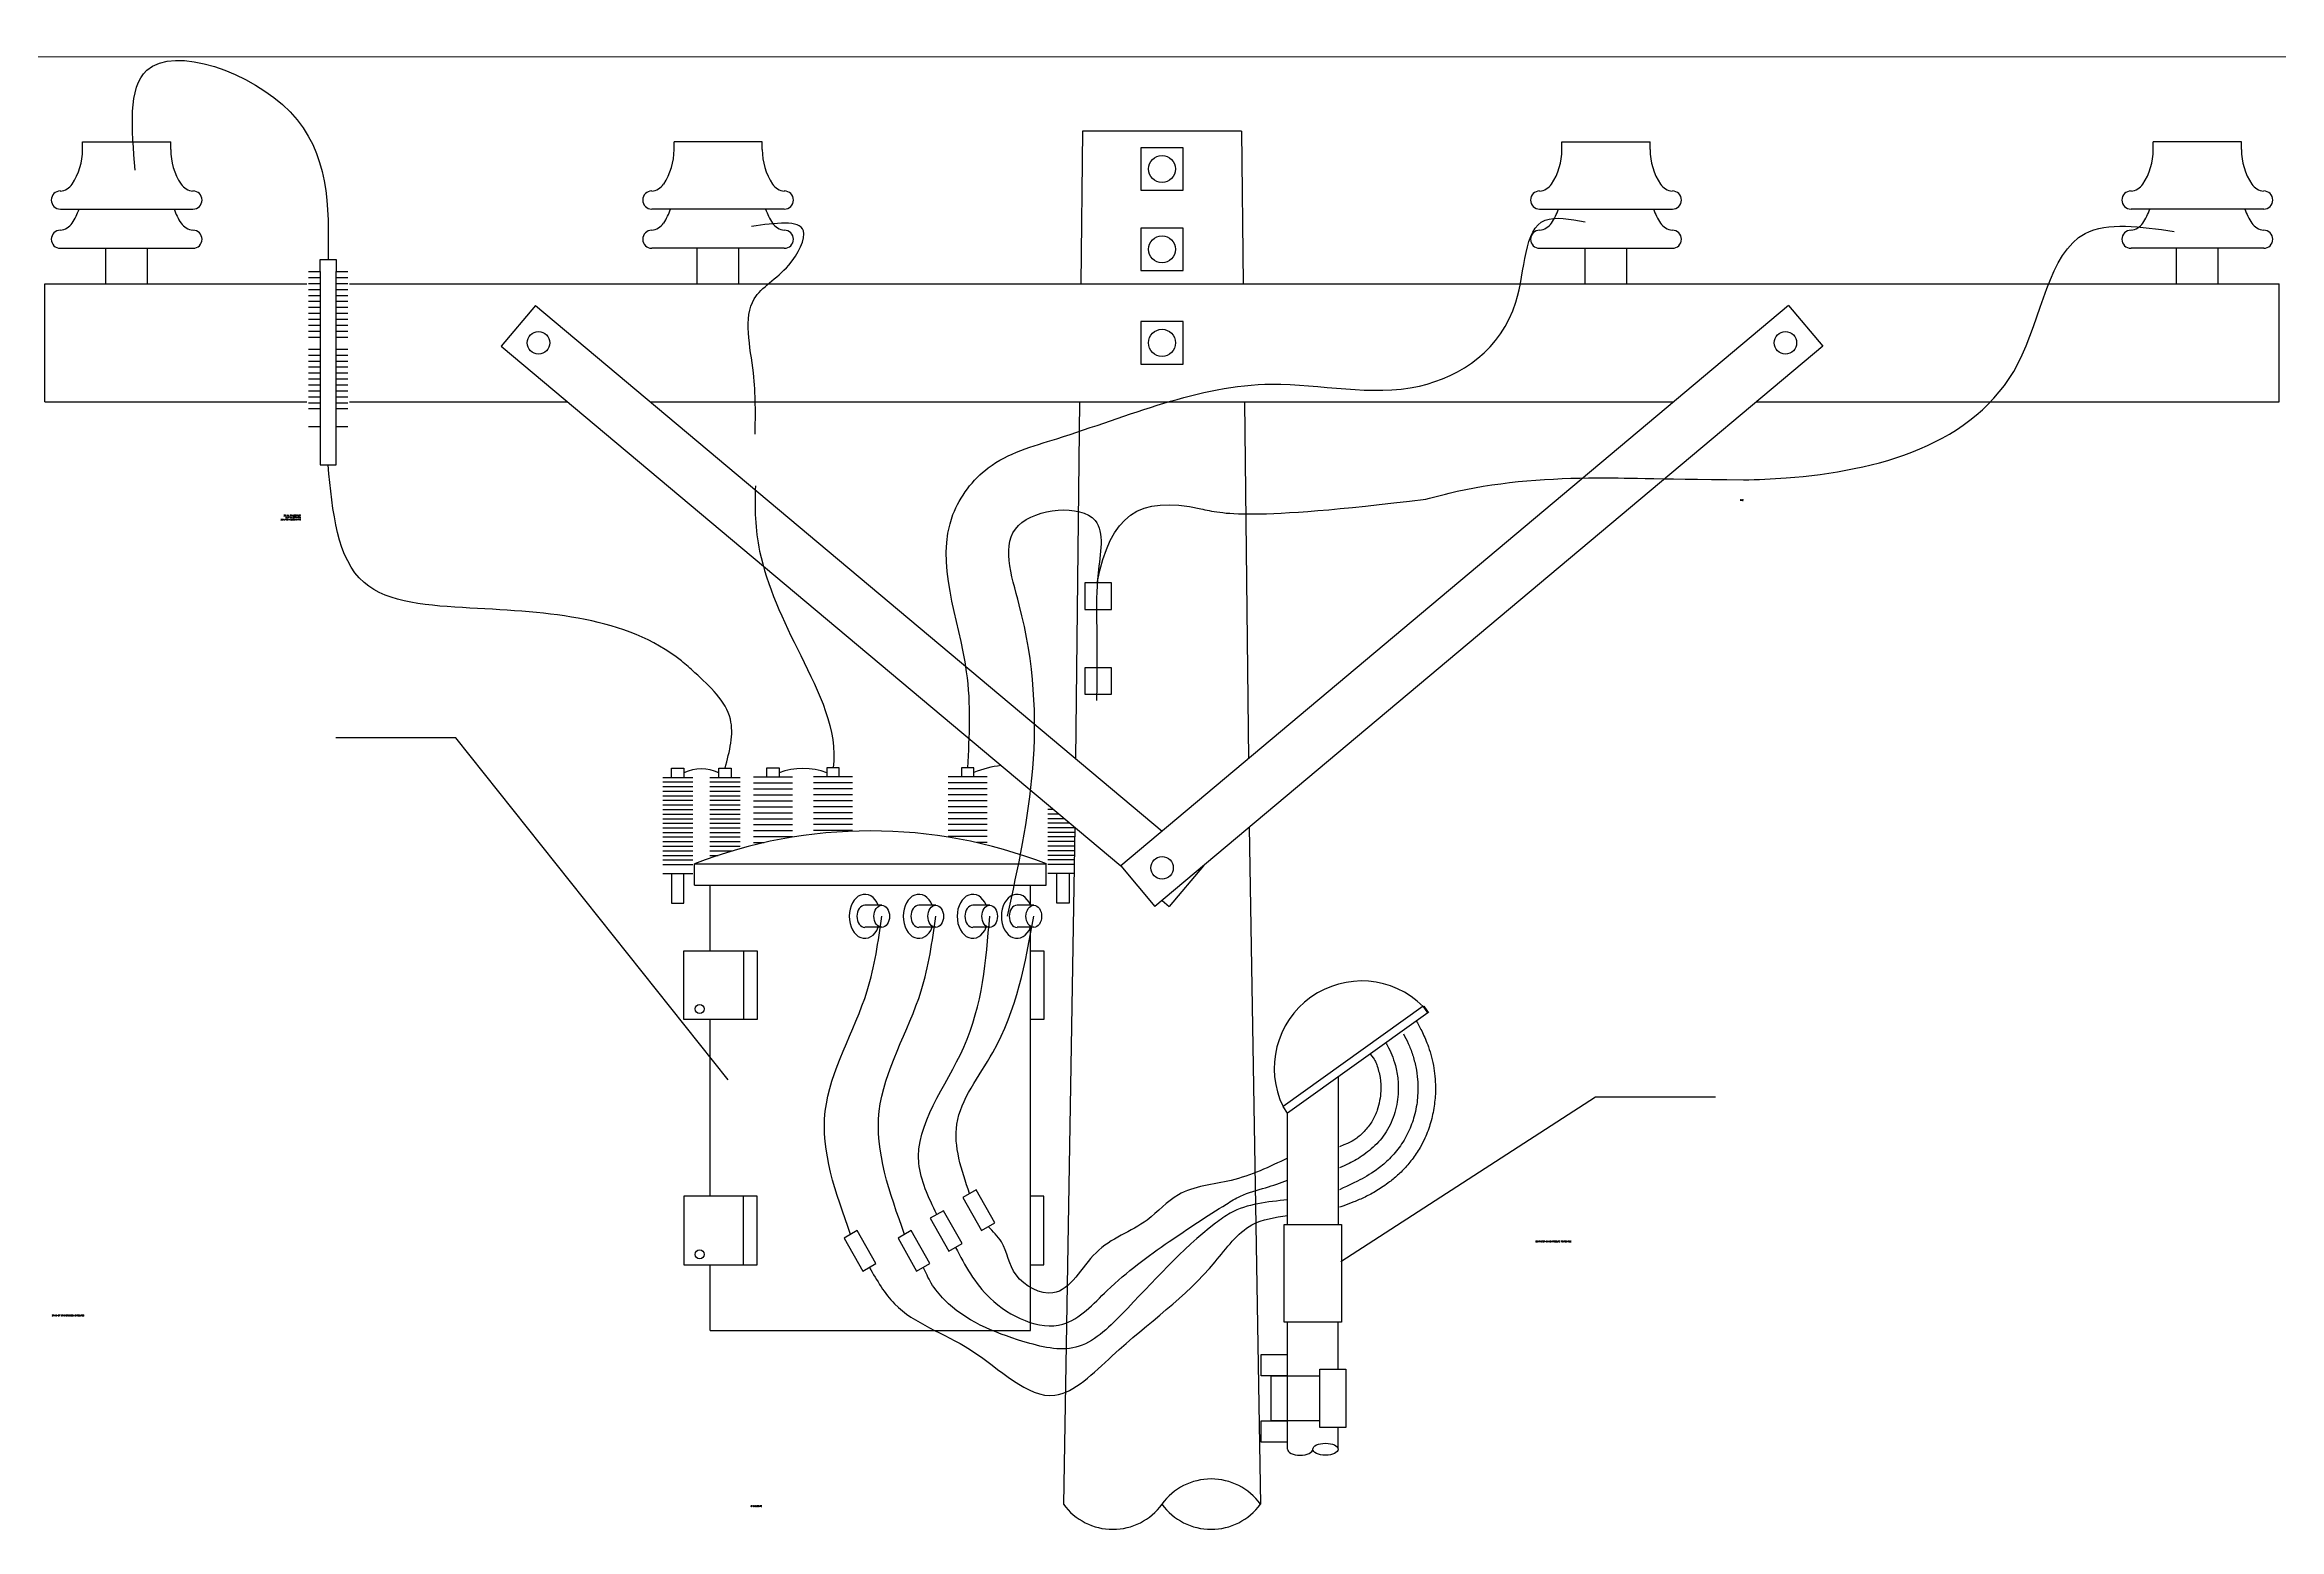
# Model space of a CAD drawing. Header units: inches. Extents: x 1413 to 2190, y 25751 to 26207.
# Drawn here: x 1488.2 to 1667.9, y 26087.3 to 26206.7 of the extents above; entities that cross this region are included whole.
import ezdxf

# ---------------------------------------------------------------- set-up
doc = ezdxf.new("R2010")
doc.units = ezdxf.units.IN
doc.header["$LTSCALE"] = 0.25
doc.header["$MEASUREMENT"] = 0
doc.layers.get('Defpoints').update_dxf_attribs({"color": 251})
for name, color, linetype in [('E-POLE', 54, 'Continuous'), ('E-X-POWER-IDEN', 74, 'Continuous'), ('E-X-POWR-PANL', 94, 'Continuous'), ('E-X-POWR-WIRE', 84, 'Continuous')]:
    doc.layers.add(name, color=color, linetype=linetype)
doc.styles.add('RomanS', font='romans.shx', dxfattribs={"width": 0.85})
doc.dimstyles.new('FH_Arrow_Leader', dxfattribs={"dimscale": 96, "dimtxt": 0.09375, "dimasz": 0.125, "dimexe": 0.0625, "dimexo": 0.0625, "dimgap": 0.09, "dimtad": 0, "dimtih": 1, "dimtoh": 1, "dimdec": 4, "dimzin": 0, "dimdsep": 46, "dimlunit": 4, "dimtxsty": 'RomanS', "dimcen": 0.09, "dimadec": 0, "dimazin": 0, "dimtfac": 1, "dimtdec": 4, "dimtofl": 0, "dimtmove": 0, "dimatfit": 3, "dimfxl": 1, "dimtolj": 1, "dimtzin": 0, "dimarcsym": 0})

msp = doc.modelspace()

# ---------------------------------------------------------------- linework, layer by layer
at = {"layer": 'Defpoints'}
msp.add_lwpolyline([(1412.87, 26205.76), (2190.38, 26205.68), (2190.4, 25755.72), (1412.7, 25755.71)], close=True, dxfattribs=at)
at = {"layer": 'E-POLE'}
for p, q in [((1571.69, 26199.74), (1571.56, 26187.48)), ((1584.46, 26199.74), (1571.69, 26199.74)), ((1584.46, 26199.74), (1584.6, 26187.48)), ((1488.24, 26177.98), (1488.24, 26187.48)), ((1488.24, 26187.48), (1509.32, 26187.48)), ((1512.74, 26187.48), (1667.91, 26187.48)), ((1527.69, 26185.74), (1524.95, 26182.47)), ((1527.69, 26185.74), (1578.08, 26143.46)), ((1628.46, 26185.74), (1574.76, 26140.67)), ((1628.46, 26185.74), (1631.21, 26182.47)), ((1667.91, 26177.98), (1667.91, 26187.48)), ((1524.95, 26182.47), (1574.76, 26140.67)), ((1631.21, 26182.47), (1577.5, 26137.4)), ((1488.24, 26177.98), (1509.32, 26177.98)), ((1512.74, 26177.98), (1530.3, 26177.98)), ((1536.94, 26177.98), (1619.22, 26177.98)), ((1571.45, 26177.98), (1571.12, 26149.29)), ((1584.71, 26177.98), (1585.03, 26149.29)), ((1625.85, 26177.98), (1667.91, 26177.98)), ((1571.06, 26143.78), (1570.16, 26089.35)), ((1585.09, 26143.78), (1585.99, 26089.35)), ((1574.76, 26140.67), (1577.5, 26137.4)), ((1581.4, 26140.67), (1578.65, 26137.4)), ((1578.08, 26137.89), (1578.65, 26137.4))]:
    msp.add_line(p, q, dxfattribs=at)
for points in [[(1576.37, 26195), (1579.78, 26195), (1579.78, 26198.42), (1576.37, 26198.42)], [(1576.37, 26188.54), (1579.78, 26188.54), (1579.78, 26191.96), (1576.37, 26191.96)], [(1576.37, 26181.02), (1579.78, 26181.02), (1579.78, 26184.44), (1576.37, 26184.44)]]:
    msp.add_lwpolyline(points, close=True, dxfattribs=at)
for centre, radius in [((1578.08, 26196.71), 1.09), ((1578.08, 26190.25), 1.09), ((1527.95, 26182.73), 0.905), ((1578.08, 26182.73), 1.09), ((1628.2, 26182.73), 0.905), ((1578.08, 26140.52), 0.905)]:
    msp.add_circle(centre, radius, dxfattribs=at)
for centre, start, end in [((1582.03, 26086.49), 35.9188, 144.0812), ((1574.12, 26092.22), 215.9188, 324.0812), ((1582.03, 26092.22), 215.9188, 324.0812)]:
    msp.add_arc(centre, 4.89, start, end, dxfattribs=at)
at = {"layer": 'E-X-POWR-PANL'}
for p, q in [((1537.93, 26147.79), (1540.35, 26147.79)), ((1537.93, 26147.43), (1540.35, 26147.43)), ((1537.93, 26147.06), (1540.35, 26147.06)), ((1537.93, 26146.69), (1540.35, 26146.69)), ((1537.93, 26146.32), (1540.35, 26146.32)), ((1541.73, 26147.79), (1544.15, 26147.79)), ((1541.73, 26147.43), (1544.15, 26147.43)), ((1541.73, 26147.06), (1544.15, 26147.06)), ((1541.73, 26146.69), (1544.15, 26146.69)), ((1541.73, 26146.32), (1544.15, 26146.32)), ((1545.23, 26147.83), (1548.37, 26147.83)), ((1545.23, 26147.35), (1548.37, 26147.35)), ((1545.23, 26146.87), (1548.37, 26146.87)), ((1545.23, 26146.39), (1548.37, 26146.39)), ((1553.2, 26147.83), (1550.06, 26147.83)), ((1553.2, 26147.35), (1550.06, 26147.35)), ((1553.2, 26146.87), (1550.06, 26146.87)), ((1553.2, 26146.39), (1550.06, 26146.39)), ((1564.03, 26147.83), (1560.88, 26147.83)), ((1564.03, 26147.35), (1560.88, 26147.35)), ((1564.03, 26146.87), (1560.88, 26146.87)), ((1564.03, 26146.39), (1560.88, 26146.39)), ((1537.93, 26145.95), (1540.35, 26145.95)), ((1537.93, 26145.58), (1540.35, 26145.58)), ((1537.93, 26145.21), (1540.35, 26145.21)), ((1537.93, 26144.84), (1540.35, 26144.84)), ((1537.93, 26144.47), (1540.35, 26144.47)), ((1541.73, 26145.95), (1544.15, 26145.95)), ((1541.73, 26145.58), (1544.15, 26145.58)), ((1541.73, 26145.21), (1544.15, 26145.21)), ((1541.73, 26144.84), (1544.15, 26144.84)), ((1541.73, 26144.47), (1544.15, 26144.47)), ((1545.23, 26145.91), (1548.37, 26145.91)), ((1545.23, 26145.43), (1548.37, 26145.43)), ((1545.23, 26144.95), (1548.37, 26144.95)), ((1545.23, 26144.47), (1548.37, 26144.47)), ((1553.2, 26145.91), (1550.06, 26145.91)), ((1553.2, 26145.43), (1550.06, 26145.43)), ((1553.2, 26144.95), (1550.06, 26144.95)), ((1553.2, 26144.47), (1550.06, 26144.47)), ((1564.03, 26145.91), (1560.88, 26145.91)), ((1564.03, 26145.43), (1560.88, 26145.43)), ((1564.03, 26144.95), (1560.88, 26144.95)), ((1564.03, 26144.47), (1560.88, 26144.47)), ((1569.35, 26145.21), (1568.9, 26145.21)), ((1569.79, 26144.84), (1568.9, 26144.84)), ((1570.23, 26144.47), (1568.9, 26144.47)), ((1537.93, 26144.11), (1540.35, 26144.11)), ((1537.93, 26143.74), (1540.35, 26143.74)), ((1537.93, 26143.37), (1540.35, 26143.37)), ((1537.93, 26143), (1540.35, 26143)), ((1537.93, 26142.63), (1540.35, 26142.63)), ((1541.73, 26144.11), (1544.15, 26144.11)), ((1541.73, 26143.74), (1544.15, 26143.74)), ((1541.73, 26143.37), (1544.15, 26143.37)), ((1541.73, 26143), (1544.15, 26143)), ((1541.73, 26142.63), (1544.15, 26142.63)), ((1545.23, 26143.99), (1548.37, 26143.99)), ((1545.23, 26143.51), (1548.37, 26143.51)), ((1545.23, 26143.03), (1548.37, 26143.03)), ((1553.2, 26143.99), (1550.06, 26143.99)), ((1553.2, 26143.51), (1550.06, 26143.51)), ((1564.03, 26143.99), (1560.88, 26143.99)), ((1564.03, 26143.51), (1560.88, 26143.51)), ((1564.03, 26143.03), (1560.88, 26143.03)), ((1570.67, 26144.11), (1568.9, 26144.11)), ((1571.11, 26143.74), (1568.9, 26143.74)), ((1571.05, 26143.37), (1568.9, 26143.37)), ((1571.05, 26143), (1568.9, 26143)), ((1571.05, 26142.63), (1568.9, 26142.63)), ((1537.93, 26142.26), (1540.35, 26142.26)), ((1537.93, 26141.89), (1540.35, 26141.89)), ((1537.93, 26141.52), (1540.35, 26141.52)), ((1537.93, 26141.15), (1540.35, 26141.15)), ((1540.48, 26140.84), (1568.77, 26140.84)), ((1540.48, 26139.12), (1540.48, 26140.84)), ((1541.73, 26142.26), (1544.15, 26142.26)), ((1541.73, 26141.89), (1543.55, 26141.89)), ((1541.73, 26141.52), (1542.38, 26141.52)), ((1545.23, 26142.55), (1546.1, 26142.55)), ((1564.03, 26142.55), (1563.16, 26142.55)), ((1568.77, 26139.12), (1568.77, 26140.84)), ((1571.04, 26142.26), (1568.9, 26142.26)), ((1571.04, 26141.89), (1568.9, 26141.89)), ((1571.04, 26141.52), (1568.9, 26141.52)), ((1571.03, 26141.15), (1568.9, 26141.15)), ((1537.93, 26140.79), (1540.35, 26140.79)), ((1537.93, 26140.05), (1540.35, 26140.05)), ((1540.48, 26139.12), (1568.77, 26139.12)), ((1541.76, 26133.84), (1541.76, 26139.12)), ((1567.49, 26137.56), (1567.49, 26139.12)), ((1571.03, 26140.79), (1568.9, 26140.79)), ((1571.02, 26140.05), (1568.9, 26140.05)), ((1555.54, 26137.51), (1554.18, 26137.51)), ((1559.88, 26137.51), (1558.52, 26137.51)), ((1564.22, 26137.51), (1562.86, 26137.51)), ((1567.77, 26137.51), (1566.42, 26137.51)), ((1555.54, 26135.74), (1554.18, 26135.74)), ((1559.88, 26135.74), (1558.52, 26135.74)), ((1564.22, 26135.74), (1562.86, 26135.74)), ((1567.77, 26135.74), (1566.42, 26135.74)), ((1567.49, 26103.31), (1567.49, 26135.69)), ((1539.64, 26133.84), (1545.52, 26133.84)), ((1539.64, 26128.33), (1539.64, 26133.84)), ((1544.42, 26133.84), (1544.42, 26128.33)), ((1545.52, 26133.84), (1545.52, 26128.33)), ((1567.49, 26133.84), (1568.58, 26133.84)), ((1568.58, 26133.84), (1568.58, 26128.33)), ((1545.52, 26128.33), (1539.64, 26128.33)), ((1541.76, 26114.11), (1541.76, 26128.33)), ((1568.58, 26128.33), (1567.49, 26128.33)), ((1545.52, 26114.11), (1539.64, 26114.11)), ((1539.64, 26114.11), (1539.64, 26108.59)), ((1544.42, 26108.59), (1544.42, 26114.11)), ((1545.52, 26108.59), (1545.52, 26114.11)), ((1568.58, 26114.11), (1567.49, 26114.11)), ((1568.58, 26108.59), (1568.58, 26114.11)), ((1539.64, 26108.59), (1545.52, 26108.59)), ((1541.76, 26103.31), (1541.76, 26108.59)), ((1567.49, 26108.59), (1568.58, 26108.59)), ((1541.76, 26103.31), (1567.49, 26103.31))]:
    msp.add_line(p, q, dxfattribs=at)
for points in [[(1538.65, 26147.79), (1538.65, 26148.52), (1539.63, 26148.52), (1539.63, 26147.79)], [(1542.45, 26147.79), (1542.45, 26148.52), (1543.43, 26148.52), (1543.43, 26147.79)], [(1546.3, 26147.83), (1546.3, 26148.56), (1547.29, 26148.56), (1547.29, 26147.83)], [(1552.12, 26147.83), (1552.12, 26148.56), (1551.14, 26148.56), (1551.14, 26147.83)], [(1562.95, 26147.83), (1562.95, 26148.56), (1561.96, 26148.56), (1561.96, 26147.83)], [(1538.65, 26140.05), (1538.65, 26137.67), (1539.63, 26137.67), (1539.63, 26140.05)], [(1570.61, 26140.05), (1570.61, 26137.67), (1569.62, 26137.67), (1569.62, 26140.05)]]:
    msp.add_lwpolyline(points, dxfattribs=at)
for centre in [(1540.9, 26129.17), (1540.9, 26109.44)]:
    msp.add_circle(centre, 0.362, dxfattribs=at)
for centre, radius, start, end in [((1541.04, 26145.23), 3.25, 64.3977, 115.6023), ((1549.21, 26142.9), 5.6, 69.9017, 110.0983), ((1566.24, 26139.73), 9.08, 96.9687, 111.2553), ((1554.63, 26104.49), 39, 68.7323, 111.2677)]:
    msp.add_arc(centre, radius, start, end, dxfattribs=at)
for centre, major_axis, start_param, end_param in [((1554.18, 26136.62), (0, 1.77), -1.047198, 4.18879), ((1554.18, 26136.62), (0, -0.887), 3.141593, 6.283185), ((1558.52, 26136.62), (0, 1.77), -1.047198, 4.18879), ((1558.52, 26136.62), (0, -0.887), 3.141593, 6.283185), ((1562.86, 26136.62), (0, 1.77), -1.047198, 4.18879), ((1562.86, 26136.62), (0, -0.887), 3.141593, 6.283185), ((1566.42, 26136.62), (0, 1.77), -1.047198, 4.18879), ((1566.42, 26136.62), (0, -0.887), 3.141593, 6.283185)]:
    msp.add_ellipse(centre, major_axis=major_axis, ratio=0.708817, start_param=start_param, end_param=end_param, dxfattribs=at)
for centre in [(1555.54, 26136.62), (1559.88, 26136.62), (1564.22, 26136.62), (1567.77, 26136.62)]:
    msp.add_ellipse(centre, major_axis=(0, -0.887), ratio=0.708817, dxfattribs=at)
at = {"layer": 'E-X-POWR-WIRE'}
for p, q in [((1491.29, 26198.89), (1498.37, 26198.89)), ((1491.29, 26198.27), (1491.29, 26198.89)), ((1498.37, 26198.27), (1498.37, 26198.89)), ((1545.92, 26198.89), (1538.84, 26198.89)), ((1538.84, 26198.27), (1538.84, 26198.89)), ((1545.92, 26198.27), (1545.92, 26198.89)), ((1610.23, 26198.89), (1617.32, 26198.89)), ((1610.23, 26198.27), (1610.23, 26198.89)), ((1617.32, 26198.27), (1617.32, 26198.89)), ((1664.87, 26198.89), (1657.78, 26198.89)), ((1657.78, 26198.27), (1657.78, 26198.89)), ((1664.87, 26198.27), (1664.87, 26198.89)), ((1489.5, 26193.48), (1500.16, 26193.48)), ((1547.71, 26193.48), (1537.05, 26193.48)), ((1608.44, 26193.48), (1619.11, 26193.48)), ((1666.66, 26193.48), (1655.99, 26193.48)), ((1489.5, 26190.33), (1500.16, 26190.33)), ((1493.16, 26187.48), (1493.16, 26190.33)), ((1496.5, 26187.48), (1496.5, 26190.33)), ((1547.71, 26190.33), (1537.05, 26190.33)), ((1540.71, 26187.48), (1540.71, 26190.33)), ((1544.05, 26187.48), (1544.05, 26190.33)), ((1608.44, 26190.33), (1619.11, 26190.33)), ((1612.1, 26187.48), (1612.1, 26190.33)), ((1615.44, 26187.48), (1615.44, 26190.33)), ((1666.66, 26190.33), (1655.99, 26190.33)), ((1659.66, 26187.48), (1659.66, 26190.33)), ((1662.99, 26187.48), (1662.99, 26190.33)), ((1509.46, 26188.47), (1510.39, 26188.47)), ((1509.46, 26187.99), (1510.39, 26187.99)), ((1511.67, 26188.47), (1512.6, 26188.47)), ((1511.67, 26187.99), (1512.6, 26187.99)), ((1509.46, 26187.51), (1510.39, 26187.51)), ((1509.46, 26187.03), (1510.39, 26187.03)), ((1509.46, 26186.55), (1510.39, 26186.55)), ((1509.46, 26186.07), (1510.39, 26186.07)), ((1511.67, 26187.51), (1512.6, 26187.51)), ((1511.67, 26187.03), (1512.6, 26187.03)), ((1511.67, 26186.55), (1512.6, 26186.55)), ((1511.67, 26186.07), (1512.6, 26186.07)), ((1509.46, 26185.59), (1510.39, 26185.59)), ((1509.46, 26185.11), (1510.39, 26185.11)), ((1509.46, 26184.63), (1510.39, 26184.63)), ((1509.46, 26184.15), (1510.39, 26184.15)), ((1511.67, 26185.59), (1512.6, 26185.59)), ((1511.67, 26185.11), (1512.6, 26185.11)), ((1511.67, 26184.63), (1512.6, 26184.63)), ((1511.67, 26184.15), (1512.6, 26184.15)), ((1509.46, 26183.67), (1510.39, 26183.67)), ((1509.46, 26183.19), (1510.39, 26183.19)), ((1509.46, 26182.23), (1510.39, 26182.23)), ((1511.67, 26183.67), (1512.6, 26183.67)), ((1511.67, 26183.19), (1512.6, 26183.19)), ((1511.67, 26182.23), (1512.6, 26182.23)), ((1509.46, 26181.75), (1510.39, 26181.75)), ((1509.46, 26181.27), (1510.39, 26181.27)), ((1509.46, 26180.8), (1510.39, 26180.8)), ((1511.67, 26181.75), (1512.6, 26181.75)), ((1511.67, 26181.27), (1512.6, 26181.27)), ((1511.67, 26180.8), (1512.6, 26180.8)), ((1509.46, 26180.32), (1510.39, 26180.32)), ((1509.46, 26179.84), (1510.39, 26179.84)), ((1509.46, 26179.36), (1510.39, 26179.36)), ((1509.46, 26178.88), (1510.39, 26178.88)), ((1511.67, 26180.32), (1512.6, 26180.32)), ((1511.67, 26179.84), (1512.6, 26179.84)), ((1511.67, 26179.36), (1512.6, 26179.36)), ((1511.67, 26178.88), (1512.6, 26178.88)), ((1509.46, 26178.4), (1510.39, 26178.4)), ((1509.46, 26177.92), (1510.39, 26177.92)), ((1509.46, 26177.44), (1510.39, 26177.44)), ((1511.67, 26178.4), (1512.6, 26178.4)), ((1511.67, 26177.92), (1512.6, 26177.92)), ((1511.67, 26177.44), (1512.6, 26177.44)), ((1509.46, 26176), (1510.39, 26176)), ((1511.67, 26176), (1512.6, 26176)), ((1599.07, 26129.39), (1587.81, 26121.32)), ((1599.44, 26128.86), (1588.18, 26120.8)), ((1599.44, 26128.86), (1599.07, 26129.39)), ((1599.54, 26128.86), (1599.16, 26129.39)), ((1592.26, 26111.84), (1592.26, 26123.72)), ((1588.18, 26120.8), (1587.81, 26121.32)), ((1588.18, 26111.84), (1588.18, 26120.8)), ((1588.16, 26093.77), (1588.16, 26103.99)), ((1592.24, 26100.22), (1592.24, 26103.99)), ((1592.24, 26093.77), (1592.24, 26095.51))]:
    msp.add_line(p, q, dxfattribs=at)
for points in [[(1510.39, 26188.47), (1510.39, 26189.42), (1511.67, 26189.42), (1511.67, 26188.47)], [(1510.39, 26188.47), (1510.39, 26172.91), (1511.67, 26172.91), (1511.67, 26188.47)]]:
    msp.add_lwpolyline(points, dxfattribs=at)
for points in [[(1571.87, 26161.3), (1574.01, 26161.3), (1574.01, 26163.44), (1571.87, 26163.44)], [(1571.87, 26154.47), (1574.01, 26154.47), (1574.01, 26156.6), (1571.87, 26156.6)], [(1563.13, 26114.62), (1562.07, 26114.02), (1563.57, 26111.37), (1564.63, 26111.97)], [(1560.5, 26112.95), (1559.44, 26112.35), (1560.95, 26109.7), (1562.01, 26110.3)], [(1553.57, 26111.35), (1552.51, 26110.74), (1554.01, 26108.09), (1555.07, 26108.7)], [(1557.91, 26111.35), (1556.85, 26110.74), (1558.35, 26108.09), (1559.42, 26108.7)], [(1587.9, 26111.84), (1592.52, 26111.84), (1592.52, 26103.99), (1587.9, 26103.99)], [(1586.04, 26101.4), (1588.15, 26101.4), (1588.15, 26099.67), (1586.04, 26099.67)], [(1586.86, 26099.67), (1590.75, 26099.67), (1590.75, 26096.06), (1586.86, 26096.06)], [(1590.77, 26100.22), (1592.85, 26100.22), (1592.85, 26095.51), (1590.77, 26095.51)], [(1586.04, 26096.06), (1588.15, 26096.06), (1588.15, 26094.33), (1586.04, 26094.33)]]:
    msp.add_lwpolyline(points, close=True, dxfattribs=at)
for centre, radius, start, end in [((1486.25, 26198.27), 5.03, 326.5905, 0), ((1503.4, 26198.27), 5.03, 180, 213.4095), ((1533.81, 26198.27), 5.03, 326.5905, 0), ((1550.96, 26198.27), 5.03, 180, 213.4095), ((1605.2, 26198.27), 5.03, 326.5905, 0), ((1622.35, 26198.27), 5.03, 180, 213.4095), ((1652.75, 26198.27), 5.03, 326.5905, 0), ((1669.9, 26198.27), 5.03, 180, 213.4095), ((1489.5, 26194.21), 0.73, 90, 270), ((1489.38, 26196.23), 1.3, 275.1201, 325.7608), ((1500.28, 26196.23), 1.3, 214.2392, 264.8799), ((1500.16, 26194.21), 0.73, 270, 90), ((1537.05, 26194.21), 0.73, 90, 270), ((1536.93, 26196.23), 1.3, 275.1201, 325.7608), ((1547.83, 26196.23), 1.3, 214.2392, 264.8799), ((1547.71, 26194.21), 0.73, 270, 90), ((1608.44, 26194.21), 0.73, 90, 270), ((1608.32, 26196.23), 1.3, 275.1201, 325.7608), ((1619.22, 26196.23), 1.3, 214.2392, 264.8799), ((1619.11, 26194.21), 0.73, 270, 90), ((1655.99, 26194.21), 0.73, 90, 270), ((1655.87, 26196.23), 1.3, 275.1201, 325.7608), ((1666.77, 26196.23), 1.3, 214.2392, 264.8799), ((1666.66, 26194.21), 0.73, 270, 90), ((1486.25, 26195.13), 5.03, 326.5905, 340.8613), ((1503.4, 26195.13), 5.03, 199.1387, 213.4095), ((1533.81, 26195.13), 5.03, 326.5905, 340.8613), ((1550.96, 26195.13), 5.03, 199.1387, 213.4095), ((1605.2, 26195.13), 5.03, 326.5905, 340.8613), ((1622.35, 26195.13), 5.03, 199.1387, 213.4095), ((1652.75, 26195.13), 5.03, 326.5905, 340.8613), ((1669.9, 26195.13), 5.03, 199.1387, 213.4095), ((1489.5, 26191.06), 0.73, 90, 270), ((1489.38, 26193.09), 1.3, 275.1201, 325.7608), ((1500.28, 26193.09), 1.3, 214.2392, 264.8799), ((1500.16, 26191.06), 0.73, 270, 90), ((1537.05, 26191.06), 0.73, 90, 270), ((1536.93, 26193.09), 1.3, 275.1201, 325.7608), ((1547.83, 26193.09), 1.3, 214.2392, 264.8799), ((1547.71, 26191.06), 0.73, 270, 90), ((1608.44, 26191.06), 0.73, 90, 270), ((1608.32, 26193.09), 1.3, 275.1201, 325.7608), ((1619.22, 26193.09), 1.3, 214.2392, 264.8799), ((1619.11, 26191.06), 0.73, 270, 90), ((1655.99, 26191.06), 0.73, 90, 270), ((1655.87, 26193.09), 1.3, 275.1201, 325.7608), ((1666.77, 26193.09), 1.3, 214.2392, 264.8799), ((1666.66, 26191.06), 0.73, 270, 90), ((1594.12, 26124.4), 7.02, 45.1684, 206.0368)]:
    msp.add_arc(centre, radius, start, end, dxfattribs=at)
msp.add_ellipse((1591.22, 26093.77), major_axis=(1.02, 0), ratio=0.47309, dxfattribs=at)
msp.add_ellipse((1589.18, 26093.77), major_axis=(1.02, 0), ratio=0.47309, start_param=3.141593, end_param=6.283185, dxfattribs=at)
for points in [[(1495.52, 26196.61), (1496.45, 26204.65), (1507.97, 26201.3), (1511.03, 26189.42)], [(1545.36, 26175.39), (1545.22, 26180.31), (1545.29, 26186.27), (1548.06, 26188.98), (1549.24, 26191.75), (1545.08, 26192.09)], [(1562.46, 26148.56), (1562.37, 26156.28), (1561.27, 26168.92), (1564.11, 26172.68), (1569.61, 26175.02), (1586.9, 26179.41), (1598.77, 26179.26), (1606.53, 26186), (1608.88, 26192.59), (1612.1, 26192.45)], [(1542.94, 26148.52), (1543.37, 26152.47), (1540.52, 26156.21), (1539.43, 26157.15), (1522.43, 26161.41), (1513.92, 26163.45), (1511.03, 26172.91)], [(1565.65, 26136.62), (1566.6, 26161.67), (1566.53, 26168.04), (1572.7, 26168.44), (1572.94, 26164.23), (1572.82, 26160.29), (1572.82, 26153.97)], [(1553.04, 26111.04), (1551, 26120.94), (1554.38, 26130.64), (1555.54, 26136.62)], [(1557.38, 26111.04), (1555.34, 26120.94), (1558.72, 26130.64), (1559.88, 26136.62)], [(1559.97, 26112.65), (1558.52, 26116.76), (1562.14, 26126.11), (1564.22, 26136.62)], [(1562.6, 26114.32), (1561.58, 26119.9), (1564.47, 26125.67), (1567.77, 26136.62)], [(1588.18, 26117.18), (1583.64, 26115.39), (1579.39, 26114.23), (1576.88, 26112.2), (1572.77, 26109.57), (1569.31, 26106.34), (1566.35, 26107.78), (1565.16, 26110.45), (1564.1, 26111.67)], [(1561.48, 26110), (1564.25, 26105.92), (1570.1, 26103.83), (1573.67, 26106.53), (1578.66, 26110.47), (1583.25, 26113.48), (1584.38, 26114.12), (1586.41, 26114.8), (1588.18, 26115.4)], [(1554.54, 26108.4), (1556.57, 26105.46), (1562.67, 26101.77), (1569.45, 26098.11), (1574.07, 26101.27), (1582.35, 26108.84), (1585.31, 26111.81), (1588.18, 26112.57)], [(1588.18, 26113.82), (1583.57, 26112.75), (1582.39, 26111.95), (1574.84, 26104.63), (1571.15, 26101.97), (1566.9, 26102.44), (1560.59, 26105.78), (1559.52, 26107.13), (1558.88, 26108.4)]]:
    msp.add_spline(points, degree=3, dxfattribs=at)
for points, knots in [([(1624.84, 26171.72), (1625.97, 26171.74), (1634.21, 26172.09), (1647.97, 26175.64), (1649.66, 26193.12), (1656.77, 26192.08), (1659.45, 26191.69)], [66.916263, 66.916263, 66.916263, 66.916263, 71.092569, 97.030192, 111.780543, 120.725672, 120.725672, 120.725672, 120.725672]), ([(1599.28, 26170.17), (1600.12, 26170.39), (1604.64, 26171.56), (1611.51, 26172), (1617.32, 26171.81), (1624.84, 26171.72)], [34.713695, 34.713695, 34.713695, 34.713695, 37.948146, 52.082723, 60.175228, 60.175228, 60.175228, 60.175228]), ([(1545.38, 26171.24), (1545.31, 26169.47), (1545.45, 26164.98), (1548.98, 26157.58), (1552.04, 26151.59), (1551.63, 26148.56)], [73.300192, 73.300192, 73.300192, 73.300192, 80.214918, 91.15447, 102.436047, 102.436047, 102.436047, 102.436047]), ([(1572.87, 26163.44), (1573.95, 26168.91), (1576.87, 26170.99), (1584.87, 26168.38), (1599.28, 26170.17)], [0, 0, 0, 0, 13.506672, 17.967725, 17.967725, 17.967725, 17.967725]), ([(1598.55, 26128.15), (1598.7, 26127.89), (1598.86, 26127.61), (1599.18, 26126.94), (1599.35, 26126.55), (1599.59, 26125.86), (1599.68, 26125.59), (1599.82, 26125.01), (1599.89, 26124.71), (1599.98, 26124.12), (1600.02, 26123.83), (1600.06, 26123.24), (1600.07, 26122.94), (1600.06, 26122.21), (1600.02, 26121.78), (1599.89, 26120.91), (1599.8, 26120.46), (1599.55, 26119.61), (1599.4, 26119.19), (1599.1, 26118.53), (1598.97, 26118.28), (1598.73, 26117.86), (1598.63, 26117.7), (1598.3, 26117.21), (1598.07, 26116.91), (1597.6, 26116.36), (1597.36, 26116.11), (1596.87, 26115.66), (1596.62, 26115.45), (1596.03, 26115), (1595.69, 26114.77), (1595.03, 26114.37), (1594.71, 26114.2), (1594.09, 26113.9), (1593.78, 26113.77), (1593.22, 26113.54), (1592.95, 26113.44), (1592.58, 26113.31), (1592.47, 26113.27), (1592.36, 26113.24)], [1.693286, 1.693286, 1.693286, 1.693286, 2.394005, 2.394005, 3.159108, 3.159108, 3.631359, 3.631359, 4.103611, 4.103611, 4.575862, 4.575862, 5.048114, 5.048114, 5.730588, 5.730588, 6.413062, 6.413062, 7.03938, 7.03938, 7.414365, 7.414365, 7.6746, 7.6746, 8.19507, 8.19507, 8.71554, 8.71554, 9.236011, 9.236011, 9.972714, 9.972714, 10.709418, 10.709418, 11.446122, 11.446122, 12.160383, 12.160383, 12.452484, 12.452484, 12.452484, 12.452484]), ([(1597.49, 26127.16), (1597.62, 26126.93), (1597.75, 26126.67), (1598, 26126.12), (1598.12, 26125.82), (1598.32, 26125.18), (1598.41, 26124.85), (1598.55, 26124.17), (1598.6, 26123.83), (1598.66, 26123.01), (1598.66, 26122.52), (1598.58, 26121.54), (1598.49, 26121.05), (1598.24, 26120.12), (1598.08, 26119.69), (1597.68, 26118.84), (1597.42, 26118.4), (1596.86, 26117.65), (1596.56, 26117.31), (1595.95, 26116.72), (1595.64, 26116.47), (1594.8, 26115.86), (1594.28, 26115.57), (1593.5, 26115.18), (1593.22, 26115.06), (1592.36, 26114.64)], [1.960153, 1.960153, 1.960153, 1.960153, 2.616673, 2.616673, 3.273193, 3.273193, 3.907241, 3.907241, 4.541289, 4.541289, 5.436882, 5.436882, 6.332474, 6.332474, 7.098316, 7.098316, 7.864157, 7.864157, 8.629998, 8.629998, 9.395839, 9.395839, 10.69858, 10.69858, 11.465251, 11.465251, 11.465251, 11.465251]), ([(1596.11, 26126.4), (1596.14, 26126.34), (1596.17, 26126.28), (1596.45, 26125.76), (1596.67, 26125.24), (1596.89, 26124.45), (1596.93, 26124.26), (1597, 26123.87), (1597.03, 26123.68), (1597.08, 26123.1), (1597.09, 26122.71), (1597.02, 26121.76), (1596.92, 26121.21), (1596.65, 26120.38), (1596.54, 26120.12), (1596.29, 26119.61), (1596.15, 26119.36), (1595.83, 26118.89), (1595.66, 26118.68), (1595.11, 26118.07), (1594.71, 26117.74), (1593.92, 26117.17), (1593.52, 26116.95), (1592.86, 26116.62), (1592.61, 26116.51), (1592.36, 26116.41)], [1.960153, 1.960153, 1.960153, 1.960153, 2.154396, 2.154396, 3.565797, 3.565797, 4.006717, 4.006717, 4.447637, 4.447637, 5.329476, 5.329476, 6.567457, 6.567457, 7.159248, 7.159248, 7.725628, 7.725628, 8.292009, 8.292009, 9.481449, 9.481449, 10.670889, 10.670889, 11.465251, 11.465251, 11.465251, 11.465251]), ([(1594.85, 26125.5), (1595.17, 26125.12), (1595.26, 26124.91), (1595.46, 26124.36), (1595.55, 26124.01), (1595.66, 26123.29), (1595.68, 26122.93), (1595.64, 26122.06), (1595.55, 26121.54), (1595.29, 26120.76), (1595.16, 26120.48), (1594.84, 26119.92), (1594.64, 26119.66), (1594.21, 26119.18), (1593.98, 26118.97), (1593.56, 26118.65), (1593.38, 26118.52), (1592.36, 26118.09)], [2.437546, 2.437546, 2.437546, 2.437546, 3.145123, 3.145123, 4.163162, 4.163162, 5.181201, 5.181201, 6.612656, 6.612656, 7.420227, 7.420227, 8.304579, 8.304579, 9.18893, 9.18893, 9.855331, 9.855331, 9.855331, 9.855331])]:
    msp.add_open_spline(points, degree=3, knots=knots, dxfattribs=at)

# ---------------------------------------------------------------- texts
at = {"layer": 'E-X-POWER-IDEN', "char_height": 0.1, "style": 'RomanS'}
for s, insert, width, attachment_point in [('{\\W0.8;RMC}', (1624.57, 26170.13), 100.5366, 1), ('\\A1;{\\W1;30\\W0.8; KVA TRANSFORMER\\P12.47 KV (PRIMARY)\\P208Y/120 V (SECONDARY)}', (1508.81, 26168.9), 81.7321, 3), ('{\\W0.8;CONTRACTOR-OWNED PRESSURE TREATED POLE}', (1608.12, 26110.52), 81.7321, 1), ('{\\W0.75;STAND-OFF BRACKETS SIZED AS REQUIRED}', (1488.84, 26104.57), 78.3814, 1), ('{\\W0.75;CT ENCLOSURE}', (1545.9, 26089.25), 78.3814, 3)]:
    msp.add_mtext(s, dxfattribs=dict(at, insert=insert, width=width, attachment_point=attachment_point))

# ---------------------------------------------------------------- leaders
at = {"layer": 'E-X-POWER-IDEN'}
for points in [[(1543.19, 26123.48), (1521.31, 26150.98), (1511.66, 26150.98)], [(1592.46, 26108.86), (1612.93, 26122.1), (1622.57, 26122.1)]]:
    msp.add_leader(points, dimstyle='FH_Arrow_Leader', override={"dimscale": 0, "dimtxt": 0.1875, "dimasz": 0.125, "dimgap": 0.09, "dimtad": 0, "dimfxl": 0.1875}, dxfattribs=at)

doc.saveas('drawing.dxf')
